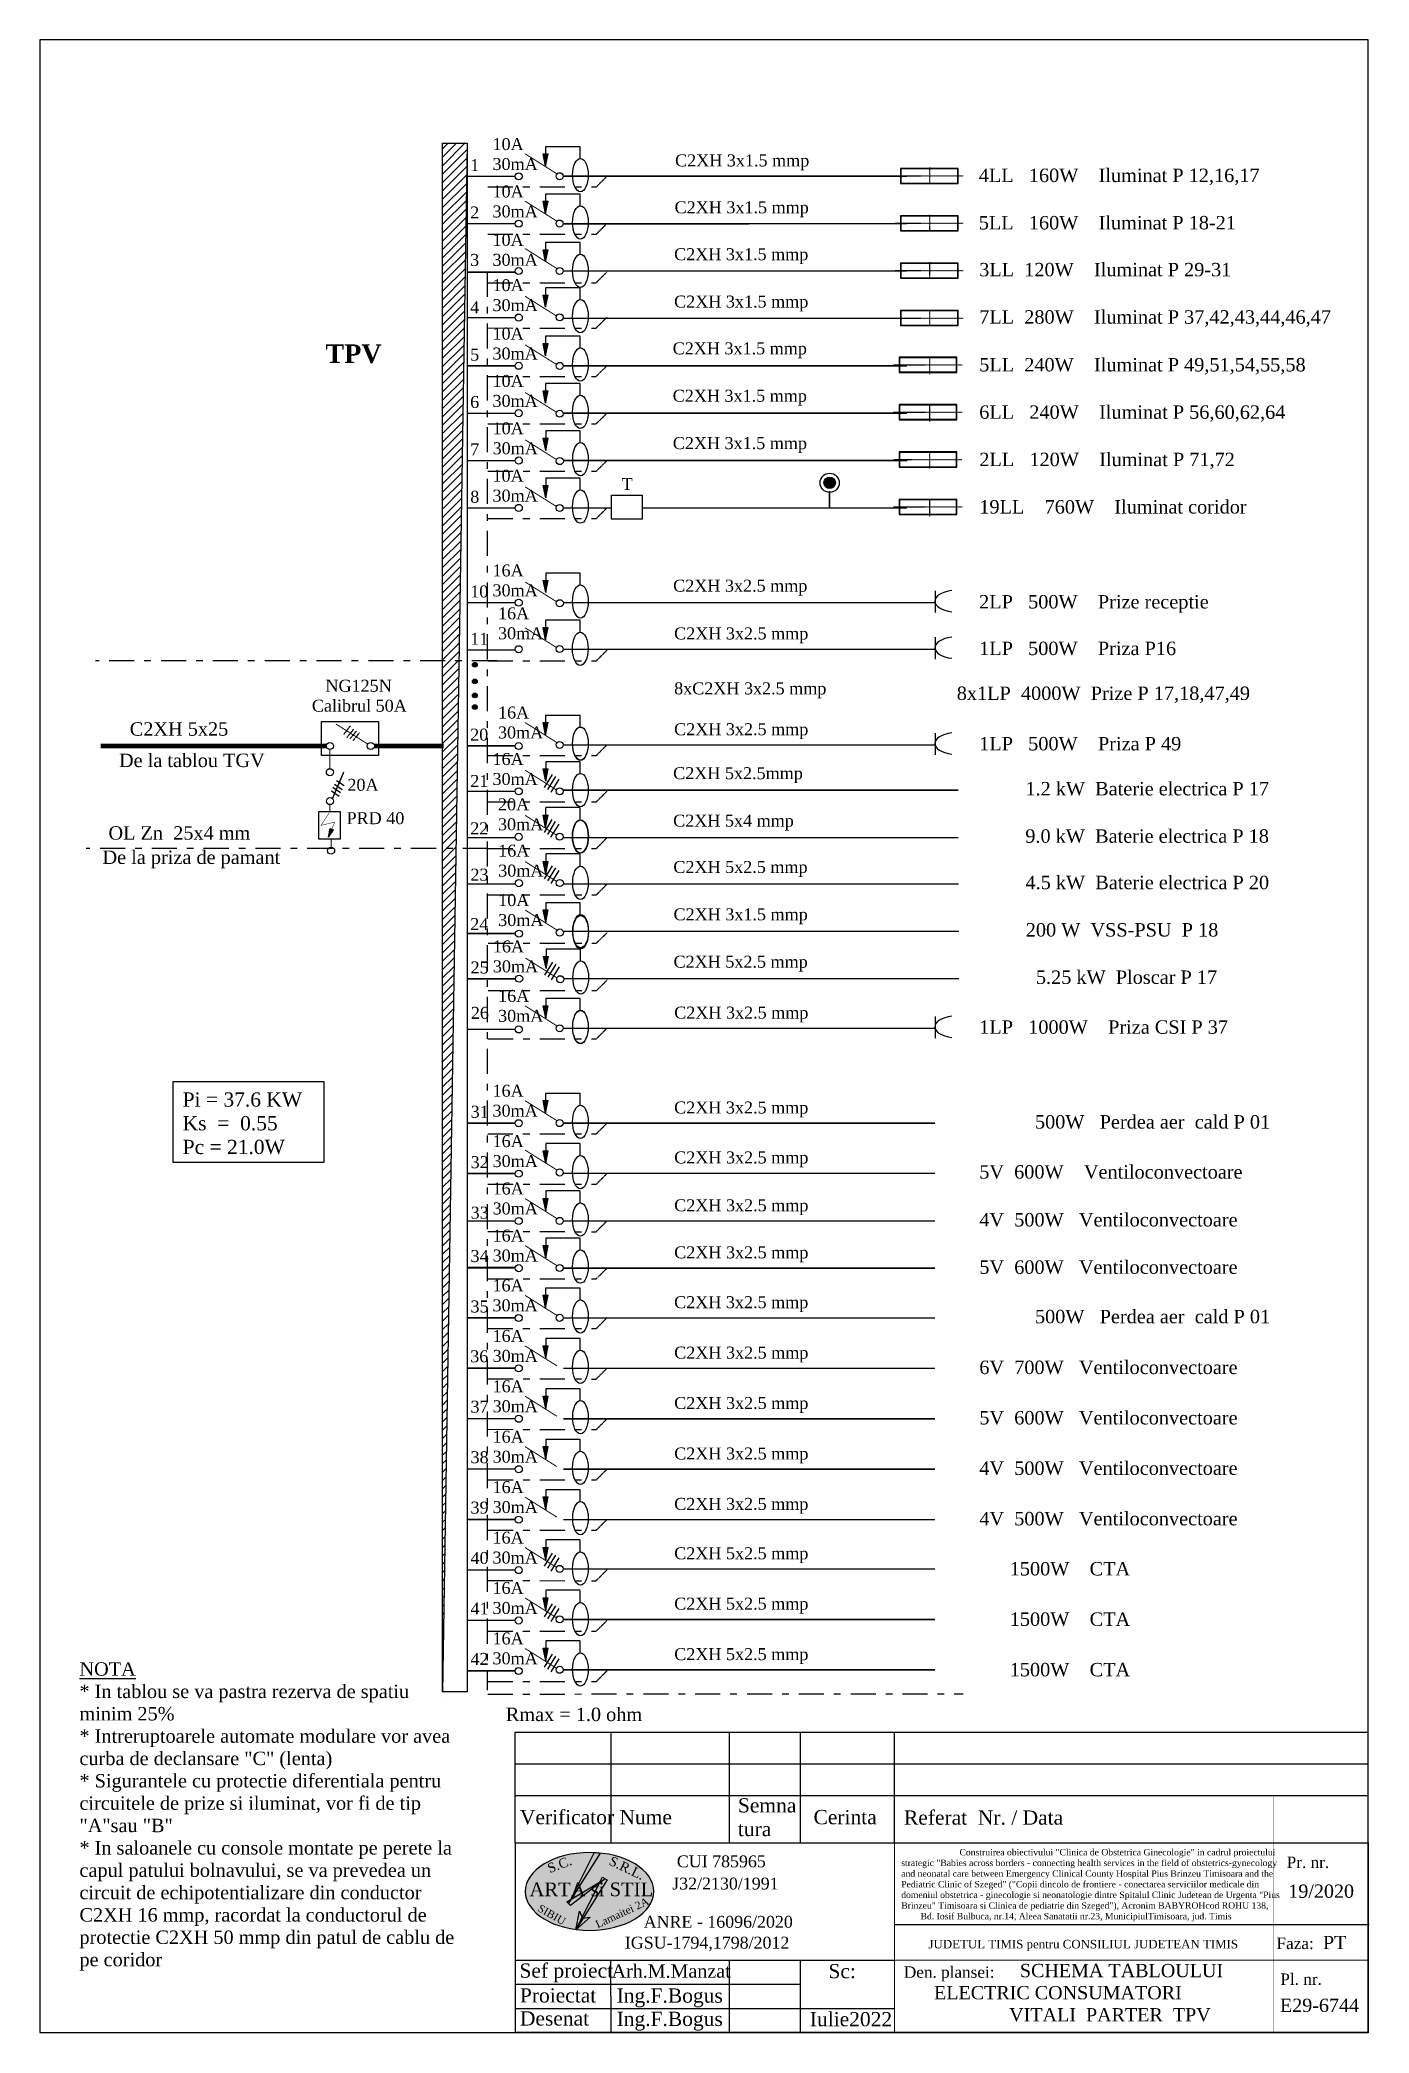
# Model space of a CAD drawing. Header units: inches. Extents: x -369701 to 85886, y 28217 to 66726.
# Drawn here: x -240940 to -226915, y 28218 to 49258 of the extents above; entities that cross this region are included whole.
import ezdxf

# ---------------------------------------------------------------- set-up
doc = ezdxf.new("R2010")
doc.units = ezdxf.units.IN
doc.header["$MEASUREMENT"] = 0
for name, pattern in [('DASHDOTX2', [50.8, 25.4, -12.7, 0, -12.7]), ('DOUBLE_DASHED', [1.093611, 0.529167, -0.211667, 0.141111, -0.211667]), ('VERDECKT2_S2', [0.135, 0.1, -0.035])]:
    doc.linetypes.add(name, pattern=pattern)
doc.layers.add('Circuite', color=7, linetype='Continuous', lineweight=25)
doc.layers.add('Circuite incendiu', color=1, linetype='Continuous', lineweight=25)
for name, color, linetype in [('circuite iluminat normal', 7, 'Continuous'), ('ELECTRICAL', 7, 'Continuous'), ('Texte', 7, 'Continuous')]:
    doc.layers.add(name, color=color, linetype=linetype)
doc.styles.get("Standard").update_dxf_attribs({"font": 'arial.ttf'})

msp = doc.modelspace()

# ---------------------------------------------------------------- texts
at = {"layer": 'Circuite', "linetype": 'Continuous', "attachment_point": 1}
for s, insert, char_height, width in [('{\\fTimes New Roman|b0|i0|c0|p18;10A\\P30mA}', (-236164, 48221), 126.25, 407.03), ('{\\fTimes New Roman|b0|i0|c0|p18;10A\\P30mA}', (-236164, 47721), 126.25, 407.03), ('{\\fTimes New Roman|b0|i0|c0|p18;10A\\P30mA}', (-236164, 47210), 126.25, 407.03), ('{\\fTimes New Roman|b0|i0|c0|p18;10A\\P30mA}', (-236164, 46732), 126.25, 407.03), ('{\\fTimes New Roman|b0|i0|c0|p18;10A\\P30mA}', (-236164, 46221), 126.25, 407.03), ('{\\fTimes New Roman|b0|i0|c0|p18;10A\\P30mA}', (-236164, 45721), 126.25, 407.03), ('{\\fTimes New Roman|b0|i0|c0|p18;10A\\P30mA}', (-236163, 45221), 126.25, 407.03), ('{\\fTimes New Roman|b0|i0|c0|p18;10A\\P30mA}', (-236164, 44721), 126.25, 407.03), ('{\\fTimes New Roman|b0|i0|c0|p18;  T}', (-234897, 44633), 126.25, 407.03), ('{\\fTimes New Roman|b0|i0|c0|p18;16A\\P30mA}', (-236164, 43721), 126.25, 407.03), ('{\\fTimes New Roman|b0|i0|c0|p18;16A\\P30mA}', (-236106, 43268), 126.25, 407.03), ('{\\fTimes New Roman|b0|i0|c0|p18;16A\\P30mA}', (-236106, 42221), 126.25, 407.03), ('{\\fTimes New Roman|b0|i0|c0|p18;16A\\P30mA}', (-236164, 41730), 126.25, 407.03), ('{\\fTimes New Roman|b0|i0|c0|p18;16A\\P30mA}', (-236164, 41730), 126.25, 407.03), ('{\\fTimes New Roman|b0|i0|c0|p18;20A\\P30mA}', (-236106, 41252), 126.25, 407.03), ('{\\fTimes New Roman|b0|i0|c0|p18;PRD 40}', (-237704, 41106), 126.38, 1127.52), ('{\\fTimes New Roman|b0|i0|c0|p18;16A\\P30mA}', (-236104, 40763), 126.25, 407.03), ('{\\fTimes New Roman|b0|i0|c0|p18;10A\\P30mA}', (-236104, 40241), 126.25, 407.03), ('{\\fTimes New Roman|b0|i0|c0|p18;16A\\P30mA}', (-236160, 39752), 126.25, 407.03), ('{\\fTimes New Roman|b0|i0|c0|p18;16A\\P30mA}', (-236105, 39230), 126.25, 407.03), ('{\\fTimes New Roman|b0|i0|c0|p18;16A\\P30mA}', (-236164, 38229), 126.25, 407.03), ('{\\fTimes New Roman|b0|i0|c0|p18;16A\\P30mA}', (-236163, 37697), 126.25, 407.03), ('{\\fTimes New Roman|b0|i0|c0|p18;16A\\P30mA}', (-236163, 37197), 126.25, 407.03), ('{\\fTimes New Roman|b0|i0|c0|p18;16A\\P30mA}', (-236163, 36700), 126.25, 407.03), ('{\\fTimes New Roman|b0|i0|c0|p18;16A\\P30mA}', (-236164, 36174), 126.25, 407.03), ('{\\fTimes New Roman|b0|i0|c0|p18;16A\\P30mA}', (-236163, 35641), 126.25, 407.03), ('{\\fTimes New Roman|b0|i0|c0|p18;16A\\P30mA}', (-236163, 35109), 126.25, 407.03), ('{\\fTimes New Roman|b0|i0|c0|p18;16A\\P30mA}', (-236163, 34577), 126.25, 407.03), ('{\\fTimes New Roman|b0|i0|c0|p18;16A\\P30mA}', (-236163, 34045), 126.25, 407.03), ('{\\fTimes New Roman|b0|i0|c0|p18;16A\\P30mA}', (-236164, 33512), 126.25, 407.03), ('{\\fTimes New Roman|b0|i0|c0|p18;16A\\P30mA}', (-236164, 32980), 126.25, 407.03), ('{\\fTimes New Roman|b0|i0|c0|p18;16A\\P30mA}', (-236164, 32448), 126.25, 407.03)]:
    msp.add_mtext(s, dxfattribs=dict(at, insert=insert, char_height=char_height, width=width))
at = {"layer": 'ELECTRICAL', "linetype": 'Continuous', "attachment_point": 1}
for s, insert, char_height, width in [('{\\fTimes New Roman|b0|i0|c0|p18;1}', (-236400, 47999), 126.38, 407.44), ('{\\fTimes New Roman|b0|i0|c0|p18;2}', (-236400, 47499), 126.38, 407.44), ('{\\fTimes New Roman|b0|i0|c0|p18;3}', (-236400, 46999), 126.38, 407.44), ('{\\fTimes New Roman|b0|i0|c0|p18;4}', (-236400, 46499), 126.38, 407.44), ('{\\fTimes New Roman|b1|i0|c0|p18;\\C1;TPV}', (-237927, 46044), 196.58, 477.25), ('{\\fTimes New Roman|b0|i0|c0|p18;5}', (-236400, 45999), 126.38, 407.44), ('{\\fTimes New Roman|b0|i0|c0|p18;6}', (-236400, 45499), 126.38, 407.44), ('{\\fTimes New Roman|b0|i0|c0|p18;7}', (-236399, 44999), 126.38, 407.44), ('{\\fTimes New Roman|b0|i0|c0|p18;8}', (-236399, 44499), 126.38, 407.44), ('{\\fTimes New Roman|b0|i0|c0|p18;10}', (-236399, 43499), 126.38, 407.44), ('{\\fTimes New Roman|b0|i0|c0|p18;11}', (-236399, 42999), 126.38, 407.44), ('{\\fTimes New Roman|b0|i0|c0|p18;   NG125N\\PCalibrul 50A}', (-238070, 42504), 126.38, 1443.2), ('{\\fTimes New Roman|b0|i0|c0|p18;20}', (-236400, 41988), 126.38, 407.44), ('{\\fTimes New Roman|b0|i0|c0|p18;         De la tablou TGV\\P                         }', (-240586, 41724), 141.54, 3139.93), ('{\\fTimes New Roman|b0|i0|c0|p18;20A}', (-237695, 41458), 126.38, 407.44), ('{\\fTimes New Roman|b0|i0|c0|p18;21}', (-236399, 41499), 126.38, 407.44), ('{\\fTimes New Roman|b0|i0|c0|p18;22}', (-236399, 40999), 126.38, 407.44), ('{\\fTimes New Roman|b0|i0|c0|p18;De la priza de pamant}', (-240279, 40701), 141.54, 3139.93), ('{\\fTimes New Roman|b0|i0|c0|p18;23}', (-236397, 40510), 126.38, 407.44), ('{\\fTimes New Roman|b0|i0|c0|p18;24}', (-236399, 39988), 126.38, 407.44), ('{\\fTimes New Roman|b0|i0|c0|p18;25}', (-236395, 39530), 126.38, 407.44), ('{\\fTimes New Roman|b0|i0|c0|p18;26}', (-236393, 39051), 126.38, 407.44), ('{\\fTimes New Roman|b0|i0|c0|p18;\\C1;Pi\\fTimes New Roman|b1|i0|c0|p18; \\fTimes New Roman|b0|i0|c0|p18;= 37.6 KW\\PKs  =  0.55\\PPc\\fTimes New Roman|b1|i0|c0|p18; \\fTimes New Roman|b0|i0|c0|p18;= 21.0W}', (-239433, 38148), 150, 1841.24), ('{\\fTimes New Roman|b0|i0|c0|p18;31}', (-236395, 38007), 126.38, 407.44), ('{\\fTimes New Roman|b0|i0|c0|p18;32}', (-236395, 37475), 126.38, 407.44), ('{\\fTimes New Roman|b0|i0|c0|p18;33}', (-236395, 36942), 126.38, 407.44), ('{\\fTimes New Roman|b0|i0|c0|p18;34}', (-236396, 36484), 126.38, 407.44), ('{\\fTimes New Roman|b0|i0|c0|p18;35}', (-236396, 35952), 126.38, 407.44), ('{\\fTimes New Roman|b0|i0|c0|p18;36}', (-236399, 35426), 126.38, 407.44), ('{\\fTimes New Roman|b0|i0|c0|p18;37}', (-236396, 34894), 126.38, 407.44), ('{\\fTimes New Roman|b0|i0|c0|p18;38}', (-236396, 34361), 126.38, 407.44), ('{\\fTimes New Roman|b0|i0|c0|p18;39}', (-236396, 33829), 126.38, 407.44), ('{\\fTimes New Roman|b0|i0|c0|p18;40}', (-236396, 33297), 126.38, 407.44), ('{\\fTimes New Roman|b0|i0|c0|p18;41}', (-236396, 32764), 126.38, 407.44), ('{\\fTimes New Roman|b0|i0|c0|p18;42}', (-236396, 32232), 126.38, 407.44)]:
    msp.add_mtext(s, dxfattribs=dict(at, insert=insert, char_height=char_height, width=width))
at = {"layer": 'ELECTRICAL', "linetype": 'DOUBLE_DASHED', "attachment_point": 1}
for s, insert, char_height, width in [('{\\fTimes New Roman|b0|i0|c0|p18;C2XH 3x1.5 mmp}', (-234238, 48049), 126.38, 2813.98), ('{\\fTimes New Roman|b0|i0|c0|p18;4LL   160W    Iluminat P 12,16,17}', (-231034, 47899), 141.54, 8555.18), ('{\\fTimes New Roman|b0|i0|c0|p18;C2XH 3x1.5 mmp}', (-234243, 47554), 126.38, 2813.98), ('{\\fTimes New Roman|b0|i0|c0|p18;5LL   160W    Iluminat P 18-21}', (-231034, 47399), 141.54, 8555.18), ('{\\fTimes New Roman|b0|i0|c0|p18;C2XH 3x1.5 mmp}', (-234248, 47059), 126.38, 2813.98), ('{\\fTimes New Roman|b0|i0|c0|p18;3LL  120W    Iluminat P 29-31}', (-231029, 46904), 141.54, 8555.18), ('{\\fTimes New Roman|b0|i0|c0|p18;C2XH 3x1.5 mmp}', (-234248, 46559), 126.38, 2813.98), ('{\\fTimes New Roman|b0|i0|c0|p18;7LL  280W    Iluminat P 37,42,43,44,46,47}', (-231029, 46404), 141.54, 8555.18), ('{\\fTimes New Roman|b0|i0|c0|p18;C2XH 3x1.5 mmp}', (-234263, 46065), 126.38, 2813.98), ('{\\fTimes New Roman|b0|i0|c0|p18;5LL  240W    Iluminat P 49,51,54,55,58}', (-231029, 45900), 141.54, 8555.18), ('{\\fTimes New Roman|b0|i0|c0|p18;C2XH 3x1.5 mmp}', (-234263, 45565), 126.38, 2813.98), ('\\pxt18,19;{\\fTimes New Roman|b0|i0|c0|p18;6LL   240W    Iluminat P 56,60,62,64}', (-231029, 45400), 141.54, 8555.18), ('{\\fTimes New Roman|b0|i0|c0|p18;C2XH 3x1.5 mmp}', (-234262, 45065), 126.38, 2813.98), ('\\pxt18,19;{\\fTimes New Roman|b0|i0|c0|p18;2LL   120W    Iluminat P 71,72}', (-231028, 44900), 141.54, 8555.18), ('{\\fTimes New Roman|b0|i0|c0|p18;19LL    760W    Iluminat coridor}', (-231028, 44400), 141.54, 8555.18), ('{\\fTimes New Roman|b0|i0|c0|p18;C2XH 3x2.5 mmp}', (-234258, 43560), 126.38, 2813.98), ('{\\fTimes New Roman|b0|i0|c0|p18;2LP   500W    Prize receptie}', (-231030, 43398), 141.54, 8555.18), ('{\\fTimes New Roman|b0|i0|c0|p18;C2XH 3x2.5 mmp}', (-234248, 43056), 126.38, 2813.98), ('{\\fTimes New Roman|b0|i0|c0|p18;1LP   500W    Priza P16}', (-231030, 42906), 141.54, 8555.18), ('{\\fTimes New Roman|b0|i0|c0|p18;8xC2XH 3x2.5 mmp}', (-234248, 42476), 126.38, 2813.98), ('{\\fTimes New Roman|b0|i0|c0|p18;8x1LP  4000W  Prize P 17,18,47,49}', (-231266, 42432), 141.54, 8555.18), ('{\\fTimes New Roman|b0|i0|c0|p18;    C2XH 5x25}', (-240205, 42055), 141.54, 2813.98), ('{\\fTimes New Roman|b0|i0|c0|p18;C2XH 3x2.5 mmp}', (-234248, 42045), 126.38, 2813.98), ('{\\fTimes New Roman|b0|i0|c0|p18;1LP   500W    Priza P 49}', (-231029, 41900), 141.54, 8555.18), ('{\\fTimes New Roman|b0|i0|c0|p18;C2XH 5x2.5mmp}', (-234258, 41581), 126.38, 2813.98), ('{\\fTimes New Roman|b0|i0|c0|p18;         1.2 kW  Baterie electrica P 17}', (-231023, 41425), 141.54, 8555.18), ('{\\fTimes New Roman|b0|i0|c0|p18;C2XH 5x4 mmp}', (-234258, 41080), 126.38, 2813.98), ('{\\fTimes New Roman|b0|i0|c0|p18;OL Zn  25x4 mm}', (-240216, 40958), 141.54, 1941.33), ('{\\fTimes New Roman|b0|i0|c0|p18;         9.0 kW  Baterie electrica P 18}', (-231024, 40925), 141.54, 8555.18), ('{\\fTimes New Roman|b0|i0|c0|p18;C2XH 5x2.5 mmp}', (-234256, 40591), 126.38, 2813.98), ('{\\fTimes New Roman|b0|i0|c0|p18;         4.5 kW  Baterie electrica P 20}', (-231022, 40435), 141.54, 8555.18), ('{\\fTimes New Roman|b0|i0|c0|p18;C2XH 3x1.5 mmp}', (-234254, 40091), 126.38, 2813.98), ('{\\fTimes New Roman|b0|i0|c0|p18;         200 W  VSS-PSU  P 18}', (-231019, 39935), 141.54, 8555.18), ('{\\fTimes New Roman|b0|i0|c0|p18;C2XH 5x2.5 mmp}', (-234254, 39591), 126.38, 2813.98), ('{\\fTimes New Roman|b0|i0|c0|p18;           5.25 kW  Ploscar P 17}', (-231019, 39435), 141.54, 8555.18), ('{\\fTimes New Roman|b0|i0|c0|p18;C2XH 3x2.5 mmp}', (-234247, 39054), 126.38, 2813.98), ('{\\fTimes New Roman|b0|i0|c0|p18;1LP   1000W    Priza CSI P 37}', (-231029, 38909), 141.54, 8555.18), ('{\\fTimes New Roman|b0|i0|c0|p18;C2XH 3x2.5 mmp}', (-234248, 38052), 126.38, 2813.98), ('{\\fTimes New Roman|b0|i0|c0|p18;           500W   Perdea aer  cald P 01}', (-231029, 37908), 141.54, 8555.18), ('{\\fTimes New Roman|b0|i0|c0|p18;C2XH 3x2.5 mmp}', (-234247, 37525), 126.38, 2813.98), ('{\\fTimes New Roman|b0|i0|c0|p18;5V  600W    Ventiloconvectoare}', (-231029, 37380), 141.54, 8555.18), ('{\\fTimes New Roman|b0|i0|c0|p18;C2XH 3x2.5 mmp}', (-234247, 37020), 126.38, 2813.98), ('{\\fTimes New Roman|b0|i0|c0|p18;4V  500W   Ventiloconvectoare}', (-231028, 36875), 141.54, 8555.18), ('{\\fTimes New Roman|b0|i0|c0|p18;C2XH 3x2.5 mmp}', (-234247, 36523), 126.38, 2813.98), ('{\\fTimes New Roman|b0|i0|c0|p18;5V  600W   Ventiloconvectoare}', (-231028, 36375), 141.54, 8555.18), ('{\\fTimes New Roman|b0|i0|c0|p18;C2XH 3x2.5 mmp}', (-234248, 35997), 126.38, 2813.98), ('{\\fTimes New Roman|b0|i0|c0|p18;           500W   Perdea aer  cald P 01}', (-231029, 35853), 141.54, 8555.18), ('{\\fTimes New Roman|b0|i0|c0|p18;C2XH 3x2.5 mmp}', (-234247, 35465), 126.38, 2813.98), ('{\\fTimes New Roman|b0|i0|c0|p18;6V  700W   Ventiloconvectoare}', (-231028, 35317), 141.54, 8555.18), ('{\\fTimes New Roman|b0|i0|c0|p18;C2XH 3x2.5 mmp}', (-234247, 34933), 126.38, 2813.98), ('{\\fTimes New Roman|b0|i0|c0|p18;5V  600W   Ventiloconvectoare}', (-231028, 34785), 141.54, 8555.18), ('{\\fTimes New Roman|b0|i0|c0|p18;C2XH 3x2.5 mmp}', (-234247, 34400), 126.38, 2813.98), ('{\\fTimes New Roman|b0|i0|c0|p18;4V  500W   Ventiloconvectoare}', (-231028, 34253), 141.54, 8555.18), ('{\\fTimes New Roman|b0|i0|c0|p18;C2XH 3x2.5 mmp}', (-234247, 33868), 126.38, 2813.98), ('{\\fTimes New Roman|b0|i0|c0|p18;4V  500W   Ventiloconvectoare}', (-231028, 33720), 141.54, 8555.18), ('{\\fTimes New Roman|b0|i0|c0|p18;C2XH 5x2.5 mmp}', (-234247, 33347), 126.38, 2813.98), ('{\\fTimes New Roman|b0|i0|c0|p18;      1500W    CTA}', (-231028, 33191), 141.54, 8555.18), ('{\\fTimes New Roman|b0|i0|c0|p18;C2XH 5x2.5 mmp}', (-234247, 32815), 126.38, 2813.98), ('{\\fTimes New Roman|b0|i0|c0|p18;      1500W    CTA}', (-231028, 32659), 141.54, 8555.18), ('{\\fTimes New Roman|b0|i0|c0|p18;C2XH 5x2.5 mmp}', (-234247, 32282), 126.38, 2813.98), ('{\\fTimes New Roman|b0|i0|c0|p18;\\LNOTA\\P\\l* In tablou se va pastra rezerva de spatiu minim 25%\\P* Intreruptoarele automate modulare vor avea curba de declansare "C" (lenta)\\P* Sigurantele cu protectie diferentiala pentru circuitele de prize si iluminat, vor fi de tip "A"sau "B"\\P* In saloanele cu console montate pe perete la capul patului bolnavului, se va prevedea un circuit de echipotentializare din conductor C2XH 16 mmp, racordat la conductorul de protectie C2XH 50 mmp din patul de cablu de pe coridor}', (-240522, 32133), 141.541, 3974.27), ('{\\fTimes New Roman|b0|i0|c0|p18;      1500W    CTA}', (-231028, 32126), 141.54, 8555.18), ('{\\fTimes New Roman|b0|i0|c0|p18;Rmax = 1.0 ohm}', (-236024, 31654), 141.54, 8555.18)]:
    msp.add_mtext(s, dxfattribs=dict(at, insert=insert, char_height=char_height, width=width))
at = {"layer": 'Texte', "linetype": 'Continuous', "attachment_point": 1}
for s, insert, char_height, width in [('\\fTimes New Roman|b0|i0|c0|p18;Verificator', (-235875, 30574), 150, 957.75), ('\\fTimes New Roman|b0|i0|c0|p18;Nume', (-234825, 30574), 150, 957.8), ('\\fTimes New Roman|b0|i0|c0|p18;Semna\\Ptura', (-233575, 30698), 150, 957.8), ('\\fTimes New Roman|b0|i0|c0|p18;Cerinta ', (-232777, 30574), 150, 713.5), ('{\\fTimes New Roman|b0|i0|c0|p18;19/2020}', (-227768, 29787), 140, 1414.36), ('{\\fTimes New Roman|b0|i0|c0|p18;Faza:}', (-227892, 29226), 120, 1414.36), ('{\\fTimes New Roman|b0|i0|c0|p18;  PT }', (-227508, 29245), 140, 1414.36), ('{\\fTimes New Roman|b0|i0|c0|p18;Sef proiect}', (-235880, 28954), 150, 1016.64), ('{\\fTimes New Roman|b0|i0|c0|p18;Arh.M.Manzat}', (-234908, 28944), 140, 1423.27), ('{\\fTimes New Roman|b0|i0|c0|p18;  Sc:}', (-232733, 28948), 150, 713.5), ('{\\fTimes New Roman|b0|i0|c0|p18;                \\H0.93333x;SCHEMA TABLOULUI ELECTRIC CONSUMATORI \\P               VITALI  PARTER  \\C1;TPV}', (-231506, 28949), 150, 3496), ('{\\fTimes New Roman|b0|i0|c0|p18;Proiectat}', (-235875, 28692), 150, 957.75), ('{\\fTimes New Roman|b0|i0|c0|p18;Ing.F.Bogus}', (-234855, 28690), 150, 957.75), ('{\\fTimes New Roman|b0|i0|c0|p18;Desenat}', (-235875, 28449), 150, 957.75), ('{\\fTimes New Roman|b0|i0|c0|p18;Ing.F.Bogus}', (-234855, 28444), 150, 957.75), ('{\\fTimes New Roman|b0|i0|c0|p18;Iulie2022}', (-232816, 28441), 150, 1534.79), ('{\\fTimes New Roman|b0|i0|c0|p18; E29-6744}', (-227909, 28582), 140, 1414.36)]:
    msp.add_mtext(s, dxfattribs=dict(at, insert=insert, char_height=char_height, width=width))
at = {"layer": 'Texte', "attachment_point": 1}
for s, insert, char_height, width in [('\\fTimes New Roman|b0|i0|c0|p18;Referat  Nr. / Data', (-231823, 30569), 150, 2000.85), ('{\\fTimes New Roman|b0|i0|c0|p18;        CUI 785965 \\H1.1x; }', (-234597, 30094), 125, 4218.94), ('{\\fTimes New Roman|b0|i0|c0|p18;                        \\H1.38x;      \\H0.97826x;Construirea obiectivului "Clinica de Obstetrica Ginecologie" in cadrul proiectului\\Pstrategic "Babies across borders - connecting health services in the field of obstetrics-gynecology and neonatal care between Emergency Clinical County Hospital Pius Brinzeu Timisoara and the Pediatric Clinic of Szeged" ("Copii dincolo de frontiere - conectarea serviciilor medicale din domeniul obstetrica - ginecologie si neonatologie dintre Spitalul Clinic Judetean de Urgenta "Pius Brinzeu" Timisoara si Clinica de pediatrie din Szeged"), Acronim BABYROHcod ROHU 138, \\P        Bd. Iosif Bulbuca, nr.14, Aleea Sanatatii nr.23, MunicipiulTimisoara, jud. Timis}', (-231852, 30162), 50, 3987.91), ('{\\fTimes New Roman|b0|i0|c0|p18;Pr. nr.}', (-227785, 30082), 120, 1688.6), ('{\\fTimes New Roman|b0|i0|c0|p18;ARTA si STIL }', (-235774, 29808), 144, 3081.12), ('\\pxt9;{\\fTimes New Roman|b0|i0|c0|p18;J32/2130/1991}', (-234268, 29860), 125, 4218.94), ('\\pxt12;{\\fTimes New Roman|b0|i0|c0|p18;ANRE - 16096/2020}', (-234569, 29456), 125, 4218.94), ('{\\fTimes New Roman|b0|i0|c0|p18;IGSU-1794,1798/2012}', (-234768, 29236), 125, 4218.94), ('{\\fTimes New Roman|b0|i0|c0|p18;JUDETUL TIMIS pentru CONSILIUL JUDETEAN TIMIS}', (-231564, 29203), 90, 3509.52), ('{\\fTimes New Roman|b0|i0|c0|p18;Den. plansei:   }', (-231824, 28923), 120, 1562.27), ('{\\fTimes New Roman|b0|i0|c0|p18;Pl. nr.}', (-227852, 28848), 120, 937.77)]:
    msp.add_mtext(s, dxfattribs=dict(at, insert=insert, char_height=char_height, width=width))
at = {"layer": 'Texte', "width": 3081.12, "attachment_point": 1}
for s, insert, char_height, rotation in [('{\\fTimes New Roman|b0|i0|c0|p18;S.C.}', (-235596, 30000), 100, 20.7146), ('{\\fTimes New Roman|b0|i0|c0|p18;S.R.L.}', (-234902, 30091), 100, 334.5926), ('{\\fTimes New Roman|b0|i0|c0|p18;SIBIU}', (-235656, 29582), 80, 330.2913), ('{\\fTimes New Roman|b0|i0|c0|p18;Lamaitei 2A}', (-235088, 29398), 80, 25.0215)]:
    msp.add_mtext(s, dxfattribs=dict(at, insert=insert, char_height=char_height, rotation=rotation))

# ---------------------------------------------------------------- hatches: boundary and pattern name
at = {"layer": 'Circuite', "linetype": 'Continuous'}
h = msp.add_hatch(color=256, dxfattribs=at)
h.paths.add_polyline_path([(-235604, 47924), (-235604, 48054), (-235630, 48054)])
h.paths.add_polyline_path([(-235578, 48054), (-235604, 48054), (-235604, 47924)])
h = msp.add_hatch(color=256, dxfattribs=at)
h.paths.add_polyline_path([(-235604, 47924), (-235604, 48054), (-235630, 48054)])
h.paths.add_polyline_path([(-235578, 48054), (-235604, 48054), (-235604, 47924)])
h = msp.add_hatch(color=256, dxfattribs=at)
h.paths.add_polyline_path([(-235604, 47424), (-235604, 47554), (-235630, 47554)])
h.paths.add_polyline_path([(-235578, 47554), (-235604, 47554), (-235604, 47424)])
h = msp.add_hatch(color=256, dxfattribs=at)
h.paths.add_polyline_path([(-235604, 47424), (-235604, 47554), (-235630, 47554)])
h.paths.add_polyline_path([(-235578, 47554), (-235604, 47554), (-235604, 47424)])
h = msp.add_hatch(color=256, dxfattribs=at)
h.paths.add_polyline_path([(-235604, 46914), (-235604, 47043), (-235630, 47043)])
h.paths.add_polyline_path([(-235578, 47043), (-235604, 47043), (-235604, 46914)])
h = msp.add_hatch(color=256, dxfattribs=at)
h.paths.add_polyline_path([(-235604, 46914), (-235604, 47043), (-235630, 47043)])
h.paths.add_polyline_path([(-235578, 47043), (-235604, 47043), (-235604, 46914)])
h = msp.add_hatch(color=256, dxfattribs=at)
h.paths.add_polyline_path([(-235604, 46435), (-235604, 46565), (-235630, 46565)])
h.paths.add_polyline_path([(-235578, 46565), (-235604, 46565), (-235604, 46435)])
h = msp.add_hatch(color=256, dxfattribs=at)
h.paths.add_polyline_path([(-235604, 46435), (-235604, 46565), (-235630, 46565)])
h.paths.add_polyline_path([(-235578, 46565), (-235604, 46565), (-235604, 46435)])
h = msp.add_hatch(color=256, dxfattribs=at)
h.paths.add_polyline_path([(-235604, 45924), (-235604, 46054), (-235630, 46054)])
h.paths.add_polyline_path([(-235578, 46054), (-235604, 46054), (-235604, 45924)])
h = msp.add_hatch(color=256, dxfattribs=at)
h.paths.add_polyline_path([(-235604, 45924), (-235604, 46054), (-235630, 46054)])
h.paths.add_polyline_path([(-235578, 46054), (-235604, 46054), (-235604, 45924)])
h = msp.add_hatch(color=256, dxfattribs=at)
h.paths.add_polyline_path([(-235604, 45424), (-235604, 45554), (-235630, 45554)])
h.paths.add_polyline_path([(-235578, 45554), (-235604, 45554), (-235604, 45424)])
h = msp.add_hatch(color=256, dxfattribs=at)
h.paths.add_polyline_path([(-235604, 45424), (-235604, 45554), (-235630, 45554)])
h.paths.add_polyline_path([(-235578, 45554), (-235604, 45554), (-235604, 45424)])
h = msp.add_hatch(color=256, dxfattribs=at)
h.paths.add_polyline_path([(-235603, 44924), (-235603, 45054), (-235629, 45054)])
h.paths.add_polyline_path([(-235577, 45054), (-235603, 45054), (-235603, 44924)])
h = msp.add_hatch(color=256, dxfattribs=at)
h.paths.add_polyline_path([(-235603, 44924), (-235603, 45054), (-235629, 45054)])
h.paths.add_polyline_path([(-235577, 45054), (-235603, 45054), (-235603, 44924)])
at = {"layer": 'Circuite'}
msp.add_hatch(color=1, dxfattribs=at).paths.add_polyline_path([(-232548, 44583, 1), (-232667, 44583, 1)])
at = {"layer": 'Circuite', "linetype": 'Continuous'}
h = msp.add_hatch(color=256, dxfattribs=at)
h.paths.add_polyline_path([(-235603, 44424), (-235603, 44554), (-235630, 44554)])
h.paths.add_polyline_path([(-235577, 44554), (-235603, 44554), (-235603, 44424)])
h = msp.add_hatch(color=256, dxfattribs=at)
h.paths.add_polyline_path([(-235603, 44424), (-235603, 44554), (-235630, 44554)])
h.paths.add_polyline_path([(-235577, 44554), (-235603, 44554), (-235603, 44424)])
h = msp.add_hatch(color=256, dxfattribs=at)
h.paths.add_polyline_path([(-235603, 43424), (-235603, 43554), (-235630, 43554)])
h.paths.add_polyline_path([(-235577, 43554), (-235603, 43554), (-235603, 43424)])
h = msp.add_hatch(color=256, dxfattribs=at)
h.paths.add_polyline_path([(-235603, 43424), (-235603, 43554), (-235630, 43554)])
h.paths.add_polyline_path([(-235577, 43554), (-235603, 43554), (-235603, 43424)])
h = msp.add_hatch(color=256, dxfattribs=at)
h.paths.add_polyline_path([(-235604, 42924), (-235604, 43054), (-235630, 43054)])
h.paths.add_polyline_path([(-235578, 43054), (-235604, 43054), (-235604, 42924)])
h = msp.add_hatch(color=256, dxfattribs=at)
h.paths.add_polyline_path([(-235604, 41924), (-235604, 42054), (-235630, 42054)])
h.paths.add_polyline_path([(-235578, 42054), (-235604, 42054), (-235604, 41924)])
h = msp.add_hatch(color=256, dxfattribs=at)
h.paths.add_polyline_path([(-235603, 41434), (-235603, 41563), (-235630, 41563)])
h.paths.add_polyline_path([(-235577, 41563), (-235603, 41563), (-235603, 41434)])
h = msp.add_hatch(color=256, dxfattribs=at)
h.paths.add_polyline_path([(-235603, 41434), (-235603, 41563), (-235630, 41563)])
h.paths.add_polyline_path([(-235577, 41563), (-235603, 41563), (-235603, 41434)])
h = msp.add_hatch(color=256, dxfattribs=at)
h.paths.add_polyline_path([(-235604, 40944), (-235604, 41074), (-235630, 41074)])
h.paths.add_polyline_path([(-235578, 41074), (-235604, 41074), (-235604, 40944)])
h = msp.add_hatch(color=256, dxfattribs=at)
h.paths.add_polyline_path([(-237860, 40928), (-237878, 40935), (-237894, 40846)])
h.paths.add_polyline_path([(-237840, 40920), (-237860, 40928), (-237894, 40846), (-237895, 40841)])
h = msp.add_hatch(color=256, dxfattribs=at)
h.paths.add_polyline_path([(-235602, 40455), (-235602, 40585), (-235628, 40585)])
h.paths.add_polyline_path([(-235576, 40585), (-235602, 40585), (-235602, 40455)])
h = msp.add_hatch(color=256, dxfattribs=at)
h.paths.add_polyline_path([(-235602, 39944), (-235602, 40074), (-235628, 40074)])
h.paths.add_polyline_path([(-235576, 40074), (-235602, 40074), (-235602, 39944)])
h = msp.add_hatch(color=256, dxfattribs=at)
h.paths.add_polyline_path([(-235599, 39455), (-235599, 39585), (-235626, 39585)])
h.paths.add_polyline_path([(-235573, 39585), (-235599, 39585), (-235599, 39455)])
h = msp.add_hatch(color=256, dxfattribs=at)
h.paths.add_polyline_path([(-235599, 39455), (-235599, 39585), (-235626, 39585)])
h.paths.add_polyline_path([(-235573, 39585), (-235599, 39585), (-235599, 39455)])
h = msp.add_hatch(color=256, dxfattribs=at)
h.paths.add_polyline_path([(-235603, 38934), (-235603, 39063), (-235629, 39063)])
h.paths.add_polyline_path([(-235577, 39063), (-235603, 39063), (-235603, 38934)])
h = msp.add_hatch(color=256, dxfattribs=at)
h.paths.add_polyline_path([(-235604, 37932), (-235604, 38062), (-235630, 38062)])
h.paths.add_polyline_path([(-235578, 38062), (-235604, 38062), (-235604, 37932)])
h = msp.add_hatch(color=256, dxfattribs=at)
h.paths.add_polyline_path([(-235604, 37932), (-235604, 38062), (-235630, 38062)])
h.paths.add_polyline_path([(-235578, 38062), (-235604, 38062), (-235604, 37932)])
h = msp.add_hatch(color=256, dxfattribs=at)
h.paths.add_polyline_path([(-235603, 37400), (-235603, 37530), (-235630, 37530)])
h.paths.add_polyline_path([(-235577, 37530), (-235603, 37530), (-235603, 37400)])
h = msp.add_hatch(color=256, dxfattribs=at)
h.paths.add_polyline_path([(-235603, 37400), (-235603, 37530), (-235630, 37530)])
h.paths.add_polyline_path([(-235577, 37530), (-235603, 37530), (-235603, 37400)])
h = msp.add_hatch(color=256, dxfattribs=at)
h.paths.add_polyline_path([(-235603, 36900), (-235603, 37030), (-235630, 37030)])
h.paths.add_polyline_path([(-235577, 37030), (-235603, 37030), (-235603, 36900)])
h = msp.add_hatch(color=256, dxfattribs=at)
h.paths.add_polyline_path([(-235603, 36900), (-235603, 37030), (-235630, 37030)])
h.paths.add_polyline_path([(-235577, 37030), (-235603, 37030), (-235603, 36900)])
h = msp.add_hatch(color=256, dxfattribs=at)
h.paths.add_polyline_path([(-235603, 36403), (-235603, 36533), (-235629, 36533)])
h.paths.add_polyline_path([(-235577, 36533), (-235603, 36533), (-235603, 36403)])
h = msp.add_hatch(color=256, dxfattribs=at)
h.paths.add_polyline_path([(-235603, 36403), (-235603, 36533), (-235629, 36533)])
h.paths.add_polyline_path([(-235577, 36533), (-235603, 36533), (-235603, 36403)])
h = msp.add_hatch(color=256, dxfattribs=at)
h.paths.add_polyline_path([(-235604, 35877), (-235604, 36007), (-235630, 36007)])
h.paths.add_polyline_path([(-235578, 36007), (-235604, 36007), (-235604, 35877)])
h = msp.add_hatch(color=256, dxfattribs=at)
h.paths.add_polyline_path([(-235604, 35877), (-235604, 36007), (-235630, 36007)])
h.paths.add_polyline_path([(-235578, 36007), (-235604, 36007), (-235604, 35877)])
h = msp.add_hatch(color=256, dxfattribs=at)
h.paths.add_polyline_path([(-235603, 35345), (-235603, 35474), (-235629, 35474)])
h.paths.add_polyline_path([(-235577, 35474), (-235603, 35474), (-235603, 35345)])
h = msp.add_hatch(color=256, dxfattribs=at)
h.paths.add_polyline_path([(-235603, 35345), (-235603, 35474), (-235629, 35474)])
h.paths.add_polyline_path([(-235577, 35474), (-235603, 35474), (-235603, 35345)])
h = msp.add_hatch(color=256, dxfattribs=at)
h.paths.add_polyline_path([(-235603, 34812), (-235603, 34942), (-235629, 34942)])
h.paths.add_polyline_path([(-235577, 34942), (-235603, 34942), (-235603, 34812)])
h = msp.add_hatch(color=256, dxfattribs=at)
h.paths.add_polyline_path([(-235603, 34812), (-235603, 34942), (-235629, 34942)])
h.paths.add_polyline_path([(-235577, 34942), (-235603, 34942), (-235603, 34812)])
h = msp.add_hatch(color=256, dxfattribs=at)
h.paths.add_polyline_path([(-235603, 34280), (-235603, 34410), (-235629, 34410)])
h.paths.add_polyline_path([(-235577, 34410), (-235603, 34410), (-235603, 34280)])
h = msp.add_hatch(color=256, dxfattribs=at)
h.paths.add_polyline_path([(-235603, 34280), (-235603, 34410), (-235629, 34410)])
h.paths.add_polyline_path([(-235577, 34410), (-235603, 34410), (-235603, 34280)])
h = msp.add_hatch(color=256, dxfattribs=at)
h.paths.add_polyline_path([(-235603, 33748), (-235603, 33878), (-235629, 33878)])
h.paths.add_polyline_path([(-235577, 33878), (-235603, 33878), (-235603, 33748)])
h = msp.add_hatch(color=256, dxfattribs=at)
h.paths.add_polyline_path([(-235603, 33748), (-235603, 33878), (-235629, 33878)])
h.paths.add_polyline_path([(-235577, 33878), (-235603, 33878), (-235603, 33748)])
h = msp.add_hatch(color=256, dxfattribs=at)
h.paths.add_polyline_path([(-235603, 33215), (-235603, 33345), (-235629, 33345)])
h.paths.add_polyline_path([(-235577, 33345), (-235603, 33345), (-235603, 33215)])
h = msp.add_hatch(color=256, dxfattribs=at)
h.paths.add_polyline_path([(-235603, 33215), (-235603, 33345), (-235629, 33345)])
h.paths.add_polyline_path([(-235577, 33345), (-235603, 33345), (-235603, 33215)])
h = msp.add_hatch(color=256, dxfattribs=at)
h.paths.add_polyline_path([(-235603, 32683), (-235603, 32813), (-235629, 32813)])
h.paths.add_polyline_path([(-235577, 32813), (-235603, 32813), (-235603, 32683)])
h = msp.add_hatch(color=256, dxfattribs=at)
h.paths.add_polyline_path([(-235603, 32683), (-235603, 32813), (-235629, 32813)])
h.paths.add_polyline_path([(-235577, 32813), (-235603, 32813), (-235603, 32683)])
h = msp.add_hatch(color=256, dxfattribs=at)
h.paths.add_polyline_path([(-235603, 32151), (-235603, 32281), (-235629, 32281)])
h.paths.add_polyline_path([(-235577, 32281), (-235603, 32281), (-235603, 32151)])
h = msp.add_hatch(color=256, dxfattribs=at)
h.paths.add_polyline_path([(-235603, 32151), (-235603, 32281), (-235629, 32281)])
h.paths.add_polyline_path([(-235577, 32281), (-235603, 32281), (-235603, 32151)])
at = {"layer": 'circuite iluminat normal'}
h = msp.add_hatch(color=256, dxfattribs=at)
h.paths.add_polyline_path([(-236359, 42638, 0.528515), (-236327, 42664), (-236354, 42652)])
h.paths.add_polyline_path([(-236359, 42638), (-236354, 42652), (-236370, 42645, 0.127588)])
h.paths.add_polyline_path([(-236370, 42645), (-236327, 42664, 0.086363), (-236329, 42672, 0.099878), (-236335, 42680), (-236377, 42662, 0.099878), (-236375, 42652, 0.086363)])
h.paths.add_polyline_path([(-236377, 42662), (-236335, 42680, 0.664213)])
h = msp.add_hatch(color=256, dxfattribs=at)
h.paths.add_polyline_path([(-236359, 42462, 0.528515), (-236327, 42487), (-236354, 42476)])
h.paths.add_polyline_path([(-236359, 42462), (-236354, 42476), (-236370, 42469, 0.127588)])
h.paths.add_polyline_path([(-236370, 42469), (-236327, 42487, 0.086363), (-236329, 42496, 0.099878), (-236335, 42504), (-236377, 42485, 0.099878), (-236375, 42476, 0.086363)])
h.paths.add_polyline_path([(-236377, 42485), (-236335, 42504, 0.664213)])
h = msp.add_hatch(color=256, dxfattribs=at)
h.paths.add_polyline_path([(-236357, 42638, 0.528515), (-236325, 42664), (-236352, 42652)])
h.paths.add_polyline_path([(-236357, 42638), (-236352, 42652), (-236368, 42645, 0.127588)])
h.paths.add_polyline_path([(-236368, 42645), (-236325, 42664, 0.086363), (-236327, 42672, 0.099878), (-236333, 42680), (-236375, 42662, 0.099878), (-236373, 42652, 0.086363)])
h.paths.add_polyline_path([(-236375, 42662), (-236333, 42680, 0.664213)])
h = msp.add_hatch(color=256, dxfattribs=at)
h.paths.add_polyline_path([(-236357, 42462, 0.528515), (-236325, 42487), (-236352, 42476)])
h.paths.add_polyline_path([(-236357, 42462), (-236352, 42476), (-236368, 42469, 0.127588)])
h.paths.add_polyline_path([(-236368, 42469), (-236325, 42487, 0.086363), (-236327, 42496, 0.099878), (-236333, 42504), (-236375, 42485, 0.099878), (-236373, 42476, 0.086363)])
h.paths.add_polyline_path([(-236375, 42485), (-236333, 42504, 0.664213)])
h = msp.add_hatch(color=256, dxfattribs=at)
h.paths.add_polyline_path([(-236359, 42315, 0.528515), (-236327, 42341), (-236354, 42329)])
h.paths.add_polyline_path([(-236359, 42315), (-236354, 42329), (-236370, 42322, 0.127588)])
h.paths.add_polyline_path([(-236370, 42322), (-236327, 42341, 0.086363), (-236329, 42349, 0.099878), (-236335, 42357), (-236377, 42339, 0.099878), (-236375, 42329, 0.086363)])
h.paths.add_polyline_path([(-236377, 42339), (-236335, 42357, 0.664213)])
h = msp.add_hatch(color=256, dxfattribs=at)
h.paths.add_polyline_path([(-236357, 42315, 0.528515), (-236325, 42341), (-236352, 42329)])
h.paths.add_polyline_path([(-236357, 42315), (-236352, 42329), (-236368, 42322, 0.127588)])
h.paths.add_polyline_path([(-236368, 42322), (-236325, 42341, 0.086363), (-236327, 42349, 0.099878), (-236333, 42357), (-236375, 42339, 0.099878), (-236373, 42329, 0.086363)])
h.paths.add_polyline_path([(-236375, 42339), (-236333, 42357, 0.664213)])
h = msp.add_hatch(color=256, dxfattribs=at)
h.paths.add_polyline_path([(-236359, 42192, 0.528515), (-236327, 42217), (-236354, 42205)])
h.paths.add_polyline_path([(-236359, 42192), (-236354, 42205), (-236370, 42198, 0.127588)])
h.paths.add_polyline_path([(-236370, 42198), (-236327, 42217, 0.086363), (-236329, 42225, 0.099878), (-236335, 42233), (-236377, 42215, 0.099878), (-236375, 42205, 0.086363)])
h.paths.add_polyline_path([(-236377, 42215), (-236335, 42233, 0.664213)])
h = msp.add_hatch(color=256, dxfattribs=at)
h.paths.add_polyline_path([(-236357, 42192, 0.528515), (-236325, 42217), (-236352, 42205)])
h.paths.add_polyline_path([(-236357, 42192), (-236352, 42205), (-236368, 42198, 0.127588)])
h.paths.add_polyline_path([(-236368, 42198), (-236325, 42217, 0.086363), (-236327, 42225, 0.099878), (-236333, 42233), (-236375, 42215, 0.099878), (-236373, 42205, 0.086363)])
h.paths.add_polyline_path([(-236375, 42215), (-236333, 42233, 0.664213)])
at = {"layer": 'Circuite incendiu'}
h = msp.add_hatch(dxfattribs=at)
h.set_pattern_fill('ANSI31', color=256, scale=500, style=0)
h.set_pattern_definition([(45, (-1897106.567, -979713.396), (-44.1941738, 44.1941738), [])])
h.paths.add_polyline_path([(-236432, 48170), (-236691, 48170), (-236691, 42614), (-236520, 42614)])
h.paths.add_polyline_path([(-236520, 42614), (-236691, 42614), (-236691, 40634), (-236551, 40634)])
h.paths.add_polyline_path([(-236551, 40634), (-236691, 40634), (-236691, 31733)])
at = {"layer": 'ELECTRICAL', "linetype": 'Continuous', "true_color": 0x7fd2f5}
h = msp.add_hatch(color=141, dxfattribs=at)
edge = h.paths.add_edge_path()
edge.add_ellipse((-235140, 29714), major_axis=(-678, 0), ratio=0.605763, start_angle=0, end_angle=360, ccw=False)
h.paths.add_polyline_path([(-235115, 29407), (-234544, 29674), (-234492, 29562), (-235063, 29295)], flags=9)
h.paths.add_polyline_path([(-235664, 29609), (-235368, 29441), (-235429, 29335), (-235724, 29503)], flags=24)
h.paths.add_polyline_path([(-234914, 30124), (-234542, 29948), (-234608, 29810), (-234980, 29987)], flags=25)
h.paths.add_polyline_path([(-235628, 30014), (-235361, 30115), (-235308, 29973), (-235574, 29872)], flags=25)
h.paths.add_polyline_path([(-235817, 29844), (-234476, 29844), (-234476, 29621), (-235817, 29621)], flags=25)
at = {"layer": 'ELECTRICAL', "linetype": 'Continuous'}
h = msp.add_hatch(color=1, dxfattribs=at)
h.paths.add_polyline_path([(-235023, 30119), (-235090, 30125), (-235339, 29627), (-235331, 29633)])
h.paths.add_polyline_path([(-235339, 29627), (-235379, 29604), (-235361, 29585)])
h.paths.add_polyline_path([(-235331, 29633), (-235339, 29627), (-235361, 29585)], flags=17)
h.paths.add_polyline_path([(-235033, 29803), (-235026, 29816), (-235331, 29633), (-235361, 29585), (-235342, 29567)])
h.paths.add_polyline_path([(-234974, 29847), (-235026, 29816), (-235033, 29803)], flags=17)
h.paths.add_polyline_path([(-234974, 29847), (-235033, 29803), (-235217, 29439), (-235214, 29431), (-235207, 29432), (-234954, 29835), (-235002, 29864), (-235026, 29816)])
h.paths.add_polyline_path([(-235134, 29441), (-235207, 29432), (-235284, 29309)])
h.paths.add_polyline_path([(-235207, 29432), (-235214, 29431), (-235217, 29439), (-235284, 29309)])
h.paths.add_polyline_path([(-235217, 29439), (-235245, 29507), (-235284, 29309)])

# ---------------------------------------------------------------- linework, layer by layer
at = {"color": 1, "linetype": 'DASHDOTX2', "ltscale": 0.05}
for p, q in [((-231917, 47822), (-231194, 47822)), ((-231555, 47910), (-231555, 47734)), ((-231555, 47410), (-231555, 47234)), ((-231917, 47322), (-231194, 47322)), ((-231917, 46822), (-231194, 46822)), ((-231555, 46910), (-231555, 46734)), ((-231917, 46322), (-231194, 46322)), ((-231555, 46410), (-231555, 46234)), ((-231555, 45906), (-231555, 45730)), ((-231932, 45828), (-231209, 45828)), ((-231932, 45328), (-231209, 45328)), ((-231555, 45406), (-231555, 45230)), ((-231931, 44828), (-231208, 44828)), ((-231555, 44906), (-231555, 44730)), ((-231555, 44406), (-231555, 44230)), ((-231932, 44328), (-231209, 44328))]:
    msp.add_line(p, q, dxfattribs=at)
for points in [[(-231860, 47742), (-231250, 47742), (-231250, 47902), (-231860, 47902)], [(-231855, 47747), (-231255, 47747), (-231255, 47897), (-231855, 47897)], [(-231860, 47242), (-231250, 47242), (-231250, 47402), (-231860, 47402)], [(-231855, 47247), (-231255, 47247), (-231255, 47397), (-231855, 47397)], [(-231860, 46742), (-231250, 46742), (-231250, 46902), (-231860, 46902)], [(-231855, 46747), (-231255, 46747), (-231255, 46897), (-231855, 46897)], [(-231860, 46242), (-231250, 46242), (-231250, 46402), (-231860, 46402)], [(-231855, 46247), (-231255, 46247), (-231255, 46397), (-231855, 46397)], [(-231875, 45748), (-231265, 45748), (-231265, 45908), (-231875, 45908)], [(-231870, 45753), (-231270, 45753), (-231270, 45903), (-231870, 45903)], [(-231875, 45248), (-231265, 45248), (-231265, 45408), (-231875, 45408)], [(-231870, 45253), (-231270, 45253), (-231270, 45403), (-231870, 45403)], [(-231875, 44748), (-231265, 44748), (-231265, 44908), (-231875, 44908)], [(-231870, 44753), (-231270, 44753), (-231270, 44903), (-231870, 44903)], [(-231875, 44248), (-231265, 44248), (-231265, 44408), (-231875, 44408)], [(-231870, 44253), (-231270, 44253), (-231270, 44403), (-231870, 44403)]]:
    msp.add_lwpolyline(points, close=True)
at = {"layer": 'Circuite', "linetype": 'Continuous'}
for p, q in [((-235630, 48054), (-235578, 48054)), ((-235604, 47924), (-235630, 48054)), ((-235630, 48054), (-235578, 48054)), ((-235604, 48130), (-235604, 47924)), ((-235240, 48130), (-235604, 48130)), ((-235604, 47924), (-235578, 48054)), ((-235604, 47924), (-235578, 48054)), ((-235240, 48008), (-235240, 48128)), ((-235630, 47554), (-235578, 47554)), ((-235604, 47424), (-235630, 47554)), ((-235630, 47554), (-235578, 47554)), ((-235604, 47630), (-235604, 47424)), ((-235240, 47630), (-235604, 47630)), ((-235604, 47424), (-235578, 47554)), ((-235604, 47424), (-235578, 47554)), ((-235239, 47630), (-235603, 47630)), ((-235240, 47508), (-235240, 47628)), ((-235630, 47043), (-235578, 47043)), ((-235604, 46914), (-235630, 47043)), ((-235630, 47043), (-235578, 47043)), ((-235604, 47119), (-235604, 46913)), ((-235240, 47119), (-235604, 47119)), ((-235604, 46914), (-235578, 47043)), ((-235604, 46914), (-235578, 47043)), ((-235240, 46997), (-235240, 47118)), ((-235630, 46565), (-235578, 46565)), ((-235604, 46435), (-235630, 46565)), ((-235630, 46565), (-235578, 46565)), ((-235604, 46640), (-235604, 46435)), ((-235240, 46640), (-235604, 46640)), ((-235604, 46435), (-235578, 46565)), ((-235604, 46435), (-235578, 46565)), ((-235240, 46519), (-235240, 46639)), ((-235604, 46130), (-235604, 45924)), ((-235240, 46130), (-235604, 46130)), ((-235240, 46008), (-235240, 46128)), ((-235630, 46054), (-235578, 46054)), ((-235604, 45924), (-235630, 46054)), ((-235630, 46054), (-235578, 46054)), ((-235604, 45924), (-235578, 46054)), ((-235604, 45924), (-235578, 46054)), ((-235630, 45554), (-235578, 45554)), ((-235604, 45424), (-235630, 45554)), ((-235630, 45554), (-235578, 45554)), ((-235604, 45630), (-235604, 45424)), ((-235240, 45630), (-235604, 45630)), ((-235604, 45424), (-235578, 45554)), ((-235604, 45424), (-235578, 45554)), ((-235240, 45508), (-235240, 45628)), ((-235629, 45054), (-235577, 45054)), ((-235603, 44924), (-235629, 45054)), ((-235629, 45054), (-235577, 45054)), ((-235603, 45130), (-235603, 44924)), ((-235239, 45130), (-235603, 45130)), ((-235603, 44924), (-235577, 45054)), ((-235603, 44924), (-235577, 45054)), ((-235239, 45008), (-235239, 45128)), ((-235603, 44630), (-235603, 44424)), ((-235240, 44630), (-235603, 44630)), ((-235239, 44508), (-235239, 44628)), ((-235630, 44554), (-235577, 44554)), ((-235603, 44424), (-235630, 44554)), ((-235630, 44554), (-235577, 44554)), ((-235603, 44424), (-235577, 44554)), ((-235603, 44424), (-235577, 44554)), ((-235603, 43424), (-235630, 43554)), ((-235630, 43553), (-235577, 43553)), ((-235630, 43553), (-235577, 43553)), ((-235603, 43630), (-235603, 43424)), ((-235239, 43628), (-235603, 43628)), ((-235603, 43424), (-235577, 43554)), ((-235603, 43424), (-235577, 43554)), ((-235239, 43508), (-235239, 43628)), ((-235240, 43134), (-235604, 43134)), ((-235604, 42924), (-235630, 43054)), ((-235630, 43054), (-235578, 43054)), ((-235604, 43130), (-235604, 42924)), ((-235604, 42924), (-235578, 43054)), ((-235240, 43008), (-235240, 43128)), ((-235604, 42130), (-235604, 41924)), ((-235240, 42128), (-235604, 42128)), ((-235240, 42008), (-235240, 42128)), ((-235604, 41924), (-235630, 42054)), ((-235630, 42054), (-235578, 42054)), ((-235604, 41924), (-235578, 42054)), ((-235603, 41434), (-235630, 41563)), ((-235630, 41563), (-235577, 41563)), ((-235630, 41563), (-235577, 41563)), ((-235603, 41639), (-235603, 41433)), ((-235239, 41639), (-235603, 41639)), ((-235603, 41434), (-235577, 41563)), ((-235603, 41434), (-235577, 41563)), ((-235239, 41517), (-235239, 41638)), ((-237863, 41330), (-237782, 41275)), ((-237850, 41369), (-237768, 41314)), ((-237830, 41402), (-237749, 41347)), ((-237811, 41440), (-237730, 41386)), ((-235604, 40944), (-235630, 41074)), ((-235630, 41074), (-235578, 41074)), ((-235240, 41154), (-235604, 41154)), ((-235604, 41149), (-235604, 40944)), ((-235604, 40944), (-235578, 41074)), ((-235240, 41028), (-235240, 41148)), ((-237895, 40841), (-237878, 40935)), ((-237895, 40841), (-237840, 40920)), ((-237878, 40935), (-237840, 40920)), ((-235238, 40665), (-235602, 40665)), ((-235602, 40660), (-235602, 40455)), ((-235238, 40539), (-235238, 40659)), ((-235602, 40455), (-235628, 40585)), ((-235628, 40585), (-235576, 40585)), ((-235602, 40455), (-235576, 40585)), ((-235602, 39944), (-235628, 40074)), ((-235628, 40074), (-235576, 40074)), ((-235602, 40149), (-235602, 39944)), ((-235238, 40148), (-235602, 40148)), ((-235602, 39944), (-235576, 40074)), ((-235238, 40028), (-235238, 40148)), ((-235599, 39455), (-235626, 39585)), ((-235626, 39584), (-235573, 39584)), ((-235626, 39584), (-235573, 39584)), ((-235599, 39660), (-235599, 39455)), ((-235235, 39659), (-235599, 39659)), ((-235599, 39455), (-235573, 39585)), ((-235599, 39455), (-235573, 39585)), ((-235235, 39539), (-235235, 39659)), ((-235603, 39139), (-235603, 38933)), ((-235239, 39138), (-235603, 39138)), ((-235239, 39017), (-235239, 39138)), ((-235603, 38934), (-235629, 39063)), ((-235629, 39063), (-235577, 39063)), ((-235603, 38934), (-235577, 39063)), ((-235604, 38137), (-235604, 37932)), ((-235240, 38137), (-235604, 38137)), ((-235240, 38016), (-235240, 38136)), ((-235630, 38062), (-235578, 38062)), ((-235604, 37932), (-235630, 38062)), ((-235630, 38062), (-235578, 38062)), ((-235604, 37932), (-235578, 38062)), ((-235604, 37932), (-235578, 38062)), ((-235630, 37530), (-235577, 37530)), ((-235603, 37400), (-235630, 37530)), ((-235630, 37530), (-235577, 37530)), ((-235239, 37610), (-235603, 37610)), ((-235603, 37605), (-235603, 37399)), ((-235603, 37400), (-235577, 37530)), ((-235603, 37400), (-235577, 37530)), ((-235239, 37483), (-235239, 37604)), ((-235239, 37110), (-235603, 37110)), ((-235603, 37105), (-235603, 36899)), ((-235239, 36983), (-235239, 37104)), ((-235630, 37030), (-235577, 37030)), ((-235603, 36900), (-235630, 37030)), ((-235630, 37030), (-235577, 37030)), ((-235603, 36900), (-235577, 37030)), ((-235603, 36900), (-235577, 37030)), ((-235629, 36533), (-235577, 36533)), ((-235603, 36403), (-235629, 36533)), ((-235629, 36533), (-235577, 36533)), ((-235603, 36608), (-235603, 36403)), ((-235239, 36608), (-235603, 36608)), ((-235603, 36403), (-235577, 36533)), ((-235603, 36403), (-235577, 36533)), ((-235239, 36486), (-235239, 36607)), ((-235630, 36007), (-235578, 36007)), ((-235604, 35877), (-235630, 36007)), ((-235630, 36007), (-235578, 36007)), ((-235604, 36082), (-235604, 35877)), ((-235240, 36082), (-235604, 36082)), ((-235604, 35877), (-235578, 36007)), ((-235604, 35877), (-235578, 36007)), ((-235240, 35960), (-235240, 36081)), ((-235629, 35474), (-235577, 35474)), ((-235603, 35345), (-235629, 35474)), ((-235629, 35474), (-235577, 35474)), ((-235603, 35550), (-235603, 35344)), ((-235239, 35550), (-235603, 35550)), ((-235603, 35345), (-235577, 35474)), ((-235603, 35345), (-235577, 35474)), ((-235239, 35428), (-235239, 35549)), ((-235629, 34942), (-235577, 34942)), ((-235603, 34812), (-235629, 34942)), ((-235629, 34942), (-235577, 34942)), ((-235603, 35018), (-235603, 34812)), ((-235239, 35018), (-235603, 35018)), ((-235603, 34812), (-235577, 34942)), ((-235603, 34812), (-235577, 34942)), ((-235239, 34896), (-235239, 35016)), ((-235629, 34410), (-235577, 34410)), ((-235603, 34280), (-235629, 34410)), ((-235629, 34410), (-235577, 34410)), ((-235603, 34485), (-235603, 34280)), ((-235239, 34485), (-235603, 34485)), ((-235603, 34280), (-235577, 34410)), ((-235603, 34280), (-235577, 34410)), ((-235239, 34364), (-235239, 34484)), ((-235629, 33878), (-235577, 33878)), ((-235603, 33748), (-235629, 33878)), ((-235629, 33878), (-235577, 33878)), ((-235603, 33953), (-235603, 33747)), ((-235239, 33953), (-235603, 33953)), ((-235603, 33748), (-235577, 33878)), ((-235603, 33748), (-235577, 33878)), ((-235239, 33831), (-235239, 33952)), ((-235629, 33345), (-235577, 33345)), ((-235603, 33215), (-235629, 33345)), ((-235629, 33345), (-235577, 33345)), ((-235239, 33425), (-235603, 33425)), ((-235603, 33421), (-235603, 33215)), ((-235603, 33215), (-235577, 33345)), ((-235603, 33215), (-235577, 33345)), ((-235239, 33299), (-235239, 33419)), ((-235239, 32893), (-235603, 32893)), ((-235603, 32888), (-235603, 32683)), ((-235239, 32767), (-235239, 32887)), ((-235629, 32813), (-235577, 32813)), ((-235603, 32683), (-235629, 32813)), ((-235629, 32813), (-235577, 32813)), ((-235603, 32683), (-235577, 32813)), ((-235603, 32683), (-235577, 32813)), ((-235629, 32281), (-235577, 32281)), ((-235603, 32151), (-235629, 32281)), ((-235629, 32281), (-235577, 32281)), ((-235239, 32361), (-235603, 32361)), ((-235603, 32356), (-235603, 32150)), ((-235603, 32151), (-235577, 32281)), ((-235603, 32151), (-235577, 32281)), ((-235239, 32234), (-235239, 32355))]:
    msp.add_line(p, q, dxfattribs=at)
at = {"layer": 'Circuite', "linetype": 'DOUBLE_DASHED', "ltscale": 500}
for p, q in [((-236219, 46811), (-236219, 31837)), ((-236116, 42704), (-240353, 42704)), ((-236213, 40723), (-240450, 40723))]:
    msp.add_line(p, q, dxfattribs=at)
at = {"layer": 'Circuite'}
for p, q in [((-235616, 41368), (-235532, 41505)), ((-235581, 41347), (-235496, 41484)), ((-235546, 41319), (-235461, 41456)), ((-235617, 40892), (-235533, 41029)), ((-235582, 40871), (-235498, 41008)), ((-235547, 40843), (-235462, 40980)), ((-235615, 40403), (-235531, 40540)), ((-235580, 40381), (-235496, 40519)), ((-235545, 40353), (-235460, 40491)), ((-235612, 39385), (-235527, 39522)), ((-235577, 39364), (-235492, 39501)), ((-235541, 39336), (-235457, 39473)), ((-235615, 33146), (-235531, 33283)), ((-235580, 33125), (-235496, 33262)), ((-235545, 33096), (-235460, 33234)), ((-235615, 32613), (-235531, 32751)), ((-235580, 32592), (-235496, 32730)), ((-235545, 32564), (-235460, 32701)), ((-235615, 32081), (-235531, 32218)), ((-235580, 32060), (-235496, 32197)), ((-235545, 32032), (-235460, 32169))]:
    msp.add_line(p, q, dxfattribs=at)
at = {"layer": 'Circuite', "linetype": 'Continuous', "ltscale": 2}
msp.add_line((-231918, 29364), (-226915, 29364), dxfattribs=at)
at = {"layer": 'Circuite', "linetype": 'Continuous'}
for points in [[(-226924, 28226), (-226924, 49258), (-240940, 49258), (-240940, 28226)], [(-237969, 42065), (-237368, 42065), (-237368, 41706), (-237969, 41706)], [(-237997, 41113), (-237771, 41113), (-237771, 40822), (-237997, 40822)], [(-239532, 38262), (-237943, 38262), (-237943, 37408), (-239532, 37408)]]:
    msp.add_lwpolyline(points, close=True, dxfattribs=at)
at = {"layer": 'Circuite', "linetype": 'Continuous', "flags": 128}
for points, const_width in [([(-237879, 41771), (-237879, 41565)], 10.1), ([(-237852, 41252), (-237733, 41530)], 15), ([(-237886, 41101), (-237974, 40966), (-237829, 41002), (-237886, 40864), (-237886, 40864)], 5.06), ([(-237879, 41186), (-237879, 41113)], 10.1), ([(-237867, 40822), (-237867, 40735)], 10.1)]:
    msp.add_lwpolyline(points, dxfattribs=dict(at, const_width=const_width))
at = {"layer": 'Circuite'}
for radius in [101, 59.9]:
    msp.add_circle((-232607, 44583), radius, dxfattribs=at)
at = {"layer": 'Circuite', "linetype": 'Continuous'}
for centre in [(-237880, 41528), (-237879, 41223), (-237867, 40700)]:
    msp.add_circle(centre, 37.2, dxfattribs=at)
for centre in [(-235237, 47831), (-235237, 47331), (-235237, 46820), (-235237, 46341), (-235237, 45831), (-235237, 45331), (-235236, 44831), (-235237, 44331), (-235237, 43331), (-235237, 43331), (-235238, 42831), (-235237, 41831), (-235237, 41829), (-235237, 41829), (-235237, 41829), (-235237, 41340), (-235237, 41340), (-235237, 41340), (-235237, 41340), (-235237, 41340), (-235238, 40850), (-235235, 40850), (-235235, 40850), (-235235, 40850), (-235235, 40850), (-235235, 40850), (-235236, 40361), (-235235, 39850), (-235234, 39840), (-235233, 39361), (-235233, 39361), (-235236, 38840), (-235236, 38838), (-235236, 38838), (-235236, 38838), (-235237, 37838), (-235237, 37306), (-235237, 36806), (-235237, 36309), (-235237, 35783), (-235237, 35251), (-235236, 34719), (-235237, 34186), (-235236, 33654), (-235237, 33122), (-235237, 32589), (-235237, 32057)]:
    msp.add_ellipse(centre, major_axis=(0, 176), ratio=0.466655, dxfattribs=at)
at = {"layer": 'circuite iluminat normal'}
for points in [[(-236691, 48169), (-236432, 48169), (-236432, 31822), (-236691, 31822)], [(-234908, 44452), (-234586, 44452), (-234586, 44199), (-234908, 44199)]]:
    msp.add_lwpolyline(points, close=True, dxfattribs=at)
at = {"layer": 'circuite iluminat normal', "linetype": 'VERDECKT2_S2', "ltscale": 2000, "const_width": 15}
msp.add_lwpolyline([(-232609, 44318, 0.001415), (-232609, 44495)], format="xyb", dxfattribs=at)
at = {"layer": 'circuite iluminat normal'}
for centre in [(-236352, 42662), (-236352, 42486), (-236350, 42662), (-236350, 42486), (-236352, 42339), (-236350, 42339), (-236352, 42215), (-236350, 42215)]:
    msp.add_circle(centre, 24.8, dxfattribs=at)
at = {"layer": 'ELECTRICAL', "linetype": 'Continuous'}
for p, q in [((-236432, 48165), (-236691, 31818)), ((-237917, 41804), (-237917, 41804)), ((-235090, 30125), (-235361, 29585)), ((-235361, 29585), (-235023, 30119)), ((-235090, 30125), (-235023, 30119)), ((-235379, 29604), (-234974, 29847)), ((-234974, 29847), (-235342, 29567)), ((-235284, 29309), (-235002, 29864)), ((-234954, 29835), (-235284, 29309)), ((-235002, 29864), (-234954, 29835)), ((-235342, 29567), (-235379, 29604)), ((-235284, 29309), (-235245, 29507)), ((-235245, 29507), (-235214, 29431)), ((-235134, 29441), (-235284, 29309)), ((-235214, 29431), (-235134, 29441))]:
    msp.add_line(p, q, dxfattribs=at)
at = {"layer": 'ELECTRICAL', "linetype": 'DOUBLE_DASHED'}
for p, q in [((-235070, 47706), (-234956, 47819)), ((-235070, 47206), (-234956, 47319)), ((-235070, 46695), (-234956, 46808)), ((-235070, 46216), (-234956, 46330)), ((-235070, 45706), (-234956, 45819)), ((-235070, 45206), (-234956, 45319)), ((-235069, 44706), (-234955, 44819)), ((-235069, 44206), (-234956, 44319)), ((-235070, 42703), (-234956, 42817)), ((-235070, 42703), (-234956, 42817)), ((-237733, 41928), (-237664, 42015)), ((-237698, 41896), (-237629, 41982)), ((-237668, 41878), (-237599, 41964)), ((-237638, 41858), (-237568, 41944)), ((-235070, 41703), (-234956, 41817)), ((-235069, 41215), (-234956, 41328)), ((-235070, 40723), (-234956, 40836)), ((-235070, 40723), (-234956, 40836)), ((-235068, 40234), (-234954, 40347)), ((-235068, 40234), (-234954, 40347)), ((-235068, 39723), (-234954, 39836)), ((-235068, 39223), (-234954, 39336)), ((-235069, 38712), (-234956, 38826)), ((-235070, 37711), (-234956, 37824)), ((-235069, 37178), (-234955, 37292)), ((-235069, 36678), (-234956, 36792)), ((-235069, 36182), (-234955, 36295)), ((-235070, 35656), (-234956, 35769)), ((-235069, 35123), (-234955, 35237)), ((-235069, 34591), (-234955, 34705)), ((-235069, 34059), (-234955, 34172)), ((-235069, 33526), (-234955, 33640)), ((-235070, 32994), (-234956, 33108)), ((-235070, 32462), (-234956, 32575)), ((-235070, 31929), (-234956, 32043))]:
    msp.add_line(p, q, dxfattribs=at)
at = {"layer": 'ELECTRICAL', "linetype": 'DOUBLE_DASHED', "ltscale": 500}
for p, q in [((-236213, 47706), (-235070, 47706)), ((-236213, 47206), (-235070, 47206)), ((-236213, 46695), (-235070, 46695)), ((-236213, 46217), (-235070, 46216)), ((-236213, 45706), (-235070, 45706)), ((-236213, 45206), (-235070, 45206)), ((-236212, 44706), (-235069, 44706)), ((-236213, 44207), (-235222, 44207)), ((-236213, 44206), (-235069, 44206)), ((-236213, 42704), (-235070, 42703)), ((-236213, 41704), (-235070, 41703)), ((-236212, 41215), (-235069, 41215)), ((-236213, 40723), (-235070, 40723)), ((-236211, 40234), (-235068, 40234)), ((-236211, 39723), (-235068, 39723)), ((-236211, 39223), (-235068, 39223)), ((-236212, 38713), (-235069, 38712)), ((-236213, 37711), (-235070, 37711)), ((-236212, 37179), (-235069, 37178)), ((-236212, 36679), (-235069, 36678)), ((-236212, 36182), (-235069, 36182)), ((-236213, 35656), (-235070, 35656)), ((-236212, 35124), (-235069, 35123)), ((-236212, 34592), (-235069, 34591)), ((-236212, 34059), (-235069, 34059)), ((-236212, 33527), (-235069, 33526)), ((-236213, 32995), (-235070, 32994)), ((-236213, 32462), (-235070, 32462)), ((-236213, 31930), (-235070, 31929)), ((-236213, 31798), (-231197, 31799))]:
    msp.add_line(p, q, dxfattribs=at)
at = {"layer": 'ELECTRICAL', "color": 7, "linetype": 'Continuous'}
for p, q in [((-231495, 43444), (-231495, 43213)), ((-231495, 42952), (-231495, 42722)), ((-231495, 41941), (-231495, 41711)), ((-231495, 38950), (-231495, 38720))]:
    msp.add_line(p, q, dxfattribs=at)
at = {"layer": 'ELECTRICAL', "linetype": 'Continuous', "flags": 128}
for points, const_width in [([(-235486, 47845), (-235821, 48056)], 10.1), ([(-235486, 47845), (-235821, 48056)], 10.1), ([(-236433, 47817), (-235925, 47817)], 15.2), ([(-236433, 47817), (-235925, 47817)], 15.2), ([(-236433, 47817), (-235925, 47817)], 15.2), ([(-236433, 47817), (-235925, 47817)], 15.2), ([(-235420, 47819), (-231790, 47819)], 15.2), ([(-235486, 47345), (-235821, 47556)], 10.1), ([(-235486, 47345), (-235821, 47556)], 10.1), ([(-236433, 47317), (-235925, 47317)], 15.2), ([(-235420, 47319), (-231790, 47319)], 15.2), ([(-235418, 47315), (-233457, 47315)], 15.2), ([(-235486, 46845), (-235821, 47056)], 10.1), ([(-235486, 46845), (-235821, 47056)], 10.1), ([(-236433, 46806), (-235925, 46806)], 15.2), ([(-235420, 46819), (-231790, 46819)], 15.2), ([(-234678, 46819), (-231790, 46819)], 15.2), ([(-235485, 46341), (-235821, 46552)], 10.1), ([(-235485, 46341), (-235821, 46552)], 10.1), ([(-236433, 46327), (-235925, 46327)], 15.2), ([(-235420, 46319), (-231790, 46319)], 15.2), ([(-234677, 46319), (-231790, 46319)], 15.2), ([(-235485, 45829), (-235821, 46040)], 10.1), ([(-235485, 45829), (-235821, 46040)], 10.1), ([(-236433, 45817), (-235925, 45817)], 15.2), ([(-235420, 45818), (-231790, 45818)], 15.2), ([(-234678, 45818), (-231790, 45818)], 15.2), ([(-235485, 45325), (-235820, 45536)], 10.1), ([(-235485, 45325), (-235820, 45536)], 10.1), ([(-236433, 45317), (-235925, 45317)], 15.2), ([(-235420, 45318), (-231790, 45318)], 15.2), ([(-234678, 45318), (-231790, 45318)], 15.2), ([(-235484, 44825), (-235819, 45036)], 10.1), ([(-235484, 44825), (-235819, 45036)], 10.1), ([(-236432, 44817), (-235924, 44817)], 15.2), ([(-235419, 44818), (-231789, 44818)], 15.2), ([(-234677, 44818), (-231789, 44818)], 15.2), ([(-235484, 44329), (-235820, 44540)], 10.1), ([(-235484, 44329), (-235820, 44540)], 10.1), ([(-236433, 44317), (-235924, 44317)], 15.2), ([(-235420, 44318), (-234908, 44318)], 15.2), ([(-234587, 44318), (-231790, 44318)], 15.2), ([(-235484, 43325), (-235820, 43536)], 10.1), ([(-235484, 43325), (-235820, 43536)], 10.1), ([(-236433, 43317), (-235924, 43317)], 15.2), ([(-235418, 43318), (-231495, 43318)], 15.2), ([(-234677, 43318), (-231789, 43318)], 15.2), ([(-235486, 42842), (-235821, 43053)], 10.1), ([(-235486, 42842), (-235821, 43053)], 10.1), ([(-235486, 42842), (-235821, 43053)], 10.1), ([(-236433, 42817), (-235925, 42817)], 15.2), ([(-235418, 42826), (-231495, 42826)], 15.2), ([(-237480, 41825), (-237815, 42036)], 10.1), ([(-235486, 41842), (-235821, 42053)], 10.1), ([(-235486, 41842), (-235821, 42053)], 10.1), ([(-235486, 41842), (-235821, 42053)], 10.1), ([(-237918, 41804), (-240297, 41804)], 50.6), ([(-237412, 41804), (-236681, 41804)], 50.6), ([(-236433, 41806), (-235925, 41806)], 15.2), ([(-235418, 41815), (-231495, 41815)], 15.2), ([(-235484, 41338), (-235820, 41549)], 10.1), ([(-235484, 41338), (-235820, 41549)], 10.1), ([(-236433, 41326), (-235924, 41326)], 15.2), ([(-235420, 41338), (-231248, 41338)], 15.2), ([(-234677, 41338), (-231789, 41338)], 15.2), ([(-235486, 40862), (-235821, 41073)], 10.1), ([(-235486, 40862), (-235821, 41073)], 10.1), ([(-235486, 40862), (-235821, 41073)], 10.1), ([(-236433, 40837), (-235925, 40837)], 15.2), ([(-236431, 40837), (-235922, 40837)], 15.2), ([(-235420, 40838), (-231249, 40838)], 15.2), ([(-234678, 40838), (-231790, 40838)], 15.2), ([(-235484, 40373), (-235819, 40584)], 10.1), ([(-235484, 40373), (-235819, 40584)], 10.1), ([(-235484, 40373), (-235819, 40584)], 10.1), ([(-236431, 40347), (-235923, 40347)], 15.2), ([(-236429, 40347), (-235920, 40347)], 15.2), ([(-235418, 40348), (-231247, 40348)], 15.2), ([(-234676, 40348), (-231788, 40348)], 15.2), ([(-235484, 39862), (-235819, 40073)], 10.1), ([(-235484, 39862), (-235819, 40073)], 10.1), ([(-235484, 39862), (-235819, 40073)], 10.1), ([(-236431, 39826), (-235923, 39826)], 15.2), ([(-235416, 39848), (-231244, 39848)], 15.2), ([(-234673, 39848), (-231785, 39848)], 15.2), ([(-235480, 39355), (-235816, 39566)], 10.1), ([(-235480, 39355), (-235816, 39566)], 10.1), ([(-236429, 39347), (-235920, 39347)], 15.2), ([(-235416, 39348), (-231244, 39348)], 15.2), ([(-234673, 39348), (-231785, 39348)], 15.2), ([(-235485, 38851), (-235821, 39062)], 10.1), ([(-235485, 38851), (-235821, 39062)], 10.1), ([(-235485, 38851), (-235821, 39062)], 10.1), ([(-236433, 38815), (-235924, 38815)], 15.2), ([(-235417, 38824), (-231495, 38824)], 15.2), ([(-235485, 37850), (-235821, 38061)], 10.1), ([(-235485, 37850), (-235821, 38061)], 10.1), ([(-235485, 37850), (-235821, 38061)], 10.1), ([(-236432, 37824), (-235924, 37824)], 15.2), ([(-236433, 37824), (-235925, 37824)], 15.2), ([(-236433, 37824), (-235925, 37824)], 15.2), ([(-235417, 37823), (-231495, 37823)], 15.2), ([(-235485, 37329), (-235821, 37540)], 10.1), ([(-236436, 37292), (-235928, 37292)], 15.2), ([(-236432, 37292), (-235924, 37292)], 15.2), ([(-235418, 37295), (-231495, 37295)], 15.2), ([(-235485, 36817), (-235821, 37028)], 10.1), ([(-235485, 36817), (-235821, 37028)], 10.1), ([(-235485, 36817), (-235821, 37028)], 10.1), ([(-236432, 36792), (-235924, 36792)], 15.2), ([(-235417, 36790), (-231495, 36790)], 15.2), ([(-235485, 36320), (-235821, 36531)], 10.1), ([(-235485, 36320), (-235821, 36531)], 10.1), ([(-235485, 36320), (-235821, 36531)], 10.1), ([(-236432, 36302), (-235924, 36302)], 15.2), ([(-236432, 36295), (-235924, 36295)], 15.2), ([(-235417, 36293), (-231494, 36293)], 15.2), ([(-235485, 35794), (-235821, 36006)], 10.1), ([(-235485, 35794), (-235821, 36006)], 10.1), ([(-235485, 35794), (-235821, 36006)], 10.1), ([(-236436, 35769), (-235928, 35769)], 15.2), ([(-236433, 35769), (-235925, 35769)], 15.2), ([(-236433, 35769), (-235925, 35769)], 15.2), ([(-236432, 35769), (-235924, 35769)], 15.2), ([(-235417, 35768), (-231495, 35768)], 15.2), ([(-235485, 35262), (-235821, 35473)], 10.1), ([(-235485, 35262), (-235821, 35473)], 10.1), ([(-235485, 35262), (-235821, 35473)], 10.1), ([(-236432, 35237), (-235924, 35237)], 15.2), ([(-235417, 35235), (-231494, 35235)], 15.2), ([(-235485, 34730), (-235820, 34941)], 10.1), ([(-235485, 34730), (-235820, 34941)], 10.1), ([(-235485, 34730), (-235820, 34941)], 10.1), ([(-236432, 34705), (-235924, 34705)], 15.2), ([(-235417, 34703), (-231494, 34703)], 15.2), ([(-235485, 34198), (-235821, 34409)], 10.1), ([(-235485, 34198), (-235821, 34409)], 10.1), ([(-235485, 34198), (-235821, 34409)], 10.1), ([(-236432, 34172), (-235924, 34172)], 15.2), ([(-235417, 34171), (-231494, 34171)], 15.2), ([(-235485, 33665), (-235820, 33876)], 10.1), ([(-235485, 33665), (-235820, 33876)], 10.1), ([(-235485, 33665), (-235820, 33876)], 10.1), ([(-236432, 33640), (-235924, 33640)], 15.2), ([(-235417, 33638), (-231494, 33638)], 15.2), ([(-235486, 33133), (-235821, 33344)], 10.1), ([(-235486, 33133), (-235821, 33344)], 10.1), ([(-235486, 33133), (-235821, 33344)], 10.1), ([(-236432, 33108), (-235924, 33108)], 15.2), ([(-235418, 33117), (-231495, 33117)], 15.2), ([(-235486, 32601), (-235821, 32812)], 10.1), ([(-235486, 32601), (-235821, 32812)], 10.1), ([(-235486, 32601), (-235821, 32812)], 10.1), ([(-236432, 32575), (-235924, 32575)], 15.2), ([(-235418, 32585), (-231495, 32585)], 15.2), ([(-235486, 32068), (-235821, 32279)], 10.1), ([(-235486, 32068), (-235821, 32279)], 10.1), ([(-235486, 32068), (-235821, 32279)], 10.1), ([(-236432, 32043), (-235924, 32043)], 15.2), ([(-235418, 32053), (-231495, 32053)], 15.2)]:
    msp.add_lwpolyline(points, dxfattribs=dict(at, const_width=const_width))
at = {"layer": 'ELECTRICAL', "linetype": 'Continuous'}
for centre in [(-235888, 47818), (-235888, 47818), (-235456, 47819), (-235888, 47318), (-235888, 47318), (-235456, 47319), (-235888, 46818), (-235888, 46818), (-235456, 46819), (-235887, 46327), (-235455, 46329), (-235888, 45818), (-235455, 45817), (-235888, 45318), (-235455, 45312), (-235887, 44818), (-235454, 44812), (-235887, 44318), (-235455, 44317), (-235887, 43318), (-235454, 43312), (-235888, 42826), (-235456, 42828), (-237880, 41804), (-237448, 41805), (-235888, 41804), (-235456, 41816), (-235887, 41327), (-235455, 41326), (-235888, 40846), (-235456, 40848), (-235886, 40357), (-235454, 40358), (-235886, 39824), (-235454, 39836), (-235883, 39349), (-235450, 39343), (-235887, 38813), (-235455, 38825), (-235888, 37823), (-235456, 37824), (-235456, 37824), (-235887, 37290), (-235455, 37303), (-235455, 37303), (-235887, 36790), (-235455, 36792), (-235455, 36792), (-235887, 36293), (-235455, 36295), (-235455, 36295), (-235888, 35767), (-235456, 35769), (-235456, 35769), (-235887, 35235), (-235887, 34703), (-235887, 34171), (-235887, 33638), (-235888, 33106), (-235456, 33119), (-235456, 33119), (-235456, 32586), (-235456, 32586), (-235888, 32574), (-235888, 32041), (-235456, 32054), (-235456, 32054)]:
    msp.add_circle(centre, 37.2, dxfattribs=at)
at = {"layer": 'ELECTRICAL', "color": 7, "linetype": 'Continuous'}
for centre in [(-231261, 43334), (-231261, 42842), (-231261, 41831), (-231261, 38840)]:
    msp.add_ellipse(centre, major_axis=(-236, 0), ratio=0.487665, start_param=-1.324285, end_param=1.324285, dxfattribs=at)
at = {"layer": 'ELECTRICAL', "linetype": 'Continuous', "extrusion": (0, 0, -1)}
msp.add_ellipse((-235140, 29714), major_axis=(-678, 0), ratio=0.605763, dxfattribs=at)
at = {"layer": 'Texte', "linetype": 'Continuous'}
for p, q in [((-234913, 30561), (-234913, 31396)), ((-233663, 30561), (-233663, 31396)), ((-232913, 30561), (-232913, 31396)), ((-231924, 30561), (-231924, 31396)), ((-234913, 30226), (-234913, 31061)), ((-233663, 30226), (-233663, 31061)), ((-232913, 30226), (-232913, 31061)), ((-231924, 30226), (-231924, 31061)), ((-235924, 28988), (-231924, 28988)), ((-234913, 28226), (-234914, 28989)), ((-233663, 28226), (-233663, 28988)), ((-232913, 28218), (-232913, 28988)), ((-235924, 28734), (-232913, 28734)), ((-235924, 28480), (-231924, 28480))]:
    msp.add_line(p, q, dxfattribs=at)
at = {"layer": 'Texte', "linetype": 'Continuous', "flags": 128}
for points in [[(-235924, 30896), (-235924, 31396), (-226924, 31396)], [(-235924, 30896), (-235924, 31396), (-226924, 31396)], [(-235924, 30561), (-235924, 31061), (-226924, 31061)], [(-235924, 30561), (-235924, 31061), (-226924, 31061)], [(-235924, 30226), (-235924, 30726), (-226924, 30726)]]:
    msp.add_lwpolyline(points, dxfattribs=at)
at = {"layer": 'Texte', "linetype": 'Continuous'}
for points, const_width in [([(-227924, 28226), (-227924, 30715)], 5), ([(-231924, 28226), (-231924, 30226)], 10), ([(-235924, 28988), (-231924, 28988)], 10), ([(-231924, 28988), (-226924, 28988)], 10)]:
    msp.add_lwpolyline(points, dxfattribs=dict(at, const_width=const_width))
at = {"layer": 'Texte', "linetype": 'Continuous', "const_width": 15}
msp.add_lwpolyline([(-226924, 28226), (-235924, 28226), (-235924, 30226), (-226924, 30226)], close=True, dxfattribs=at)

msp.set_redraw_order([(e.dxf.handle, doc.entitydb.next_handle()) for e in msp.query("TEXT MTEXT ATTDEF DIMENSION ARC_DIMENSION")])  # texts and dimensions are drawn at this point

doc.saveas('drawing.dxf')
